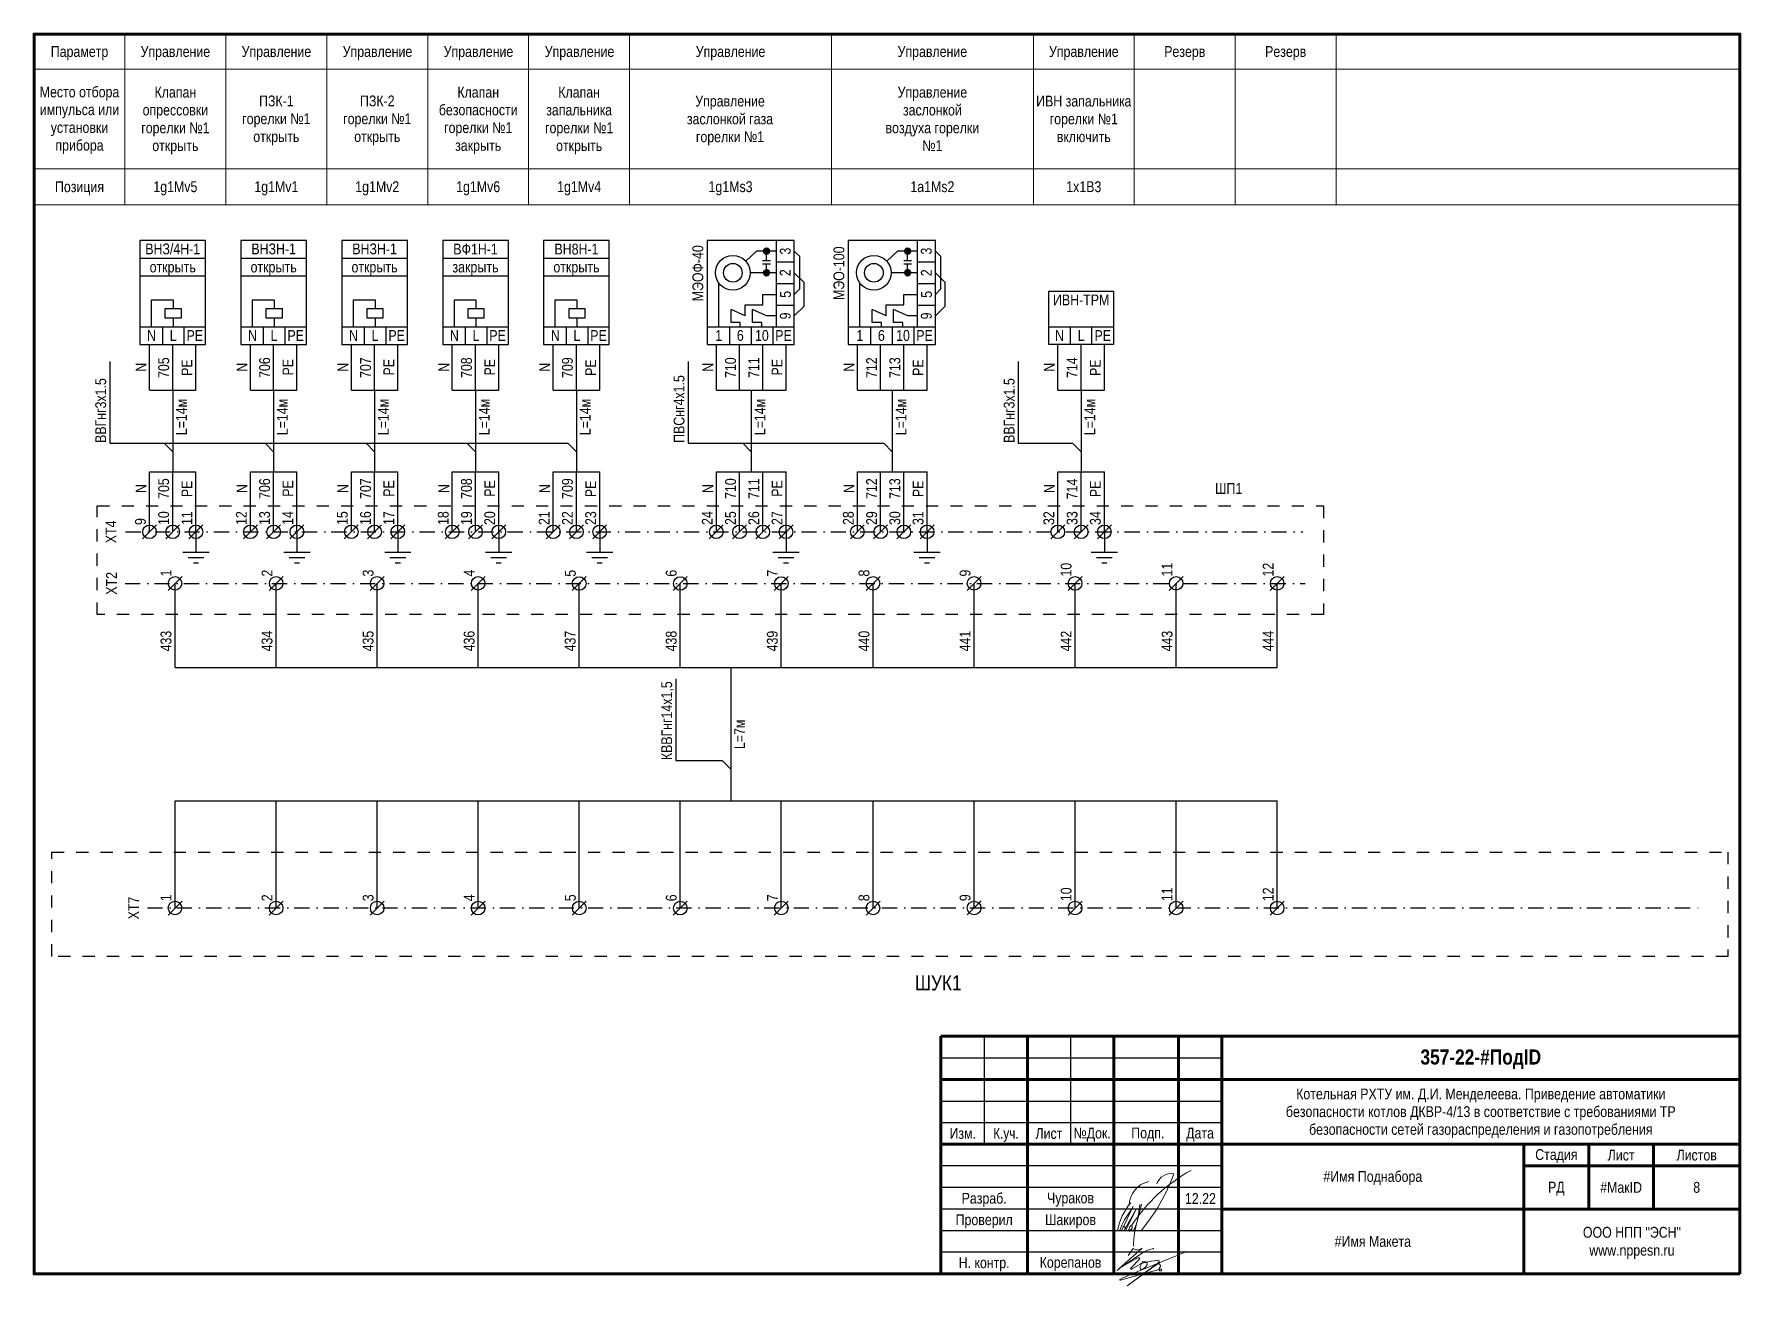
# Model space of a CAD drawing. Header units: millimetres. Extents: x -6000 to 26000, y -6000 to 26000.
# Drawn here: x 20 to 415, y -3500.9 to -3211.1 of the extents above; entities that cross this region are included whole.
import ezdxf

# ---------------------------------------------------------------- set-up
doc = ezdxf.new("R2010")
doc.units = ezdxf.units.MM
doc.header["$MEASUREMENT"] = 0
doc.linetypes.add('Штриховая', pattern=[5.644444, 2.822222, -2.822222])
doc.linetypes.add('Штрихпунктирная', pattern=[6.702778, 3.527778, -1.763889, 0, -1.411111])
for name, color, linetype, lineweight in [('0_Ном._пера__1', 7, 'Continuous', 15), ('0_Ном._пера__21', 7, 'Continuous', 30), ('0_Ном._пера__246', 7, 'Continuous', 100), ('2D - Общий_Ном._пера__1', 7, 'Continuous', 15), ('2D - Общий_Ном._пера__21', 7, 'Continuous', 30), ('2D - Общий_Ном._пера__41', 7, 'Continuous', 60), ('Аннотация - Текст_Ном._пера__1', 7, 'Continuous', 15)]:
    doc.layers.add(name, color=color, linetype=linetype, lineweight=lineweight)
doc.layers.add('0_Ном._пера__9', color=7, linetype='Continuous', lineweight=15, true_color=0x3dad99)
doc.styles.add('СГЕНЕРИР_СТИЛЬ_1', font='')
doc.styles.add('СГЕНЕРИР_СТИЛЬ_4', font='')
doc.styles.get('СГЕНЕРИР_СТИЛЬ_1').set_extended_font_data('Arial Narrow')
doc.styles.get('СГЕНЕРИР_СТИЛЬ_4').set_extended_font_data('Arial Narrow', bold=True)

msp = doc.modelspace()

# ---------------------------------------------------------------- texts
at = {"layer": '0_Ном._пера__1', "color": 7, "linetype": 'Continuous', "lineweight": 15, "attachment_point": 5}
for s, insert, char_height, style in [('\\A1;{\\pqc;\\fArial Narrow|b1|i0|c204|p34;357-22\\fArial Narrow|b1|i0|c204|p34;-\\fArial Narrow|b1|i0|c204|p34;#ПодID}', (355, -3448.43), 3.5, 'СГЕНЕРИР_СТИЛЬ_4'), ('\\A1;{\\pqc;\\fArial Narrow|b0|i0|c204|p34;Изм.}', (235.04, -3465.63), 2.5, 'СГЕНЕРИР_СТИЛЬ_1'), ('\\A1;{\\W0.950000x;\\pqc;\\fArial Narrow|b0|i0|c204|p34;К.уч.}', (245.04, -3465.97), 2.5, 'СГЕНЕРИР_СТИЛЬ_1'), ('\\A1;{\\pqc;\\fArial Narrow|b0|i0|c204|p34;Лист}', (255, -3465.63), 2.5, 'СГЕНЕРИР_СТИЛЬ_1'), ('\\A1;{\\pqc;\\fArial Narrow|b0|i0|c204|p34;№Док.}', (265, -3465.9), 2.5, 'СГЕНЕРИР_СТИЛЬ_1'), ('\\A1;{\\pqc;\\fArial Narrow|b0|i0|c204|p34; Подп.}', (277.5, -3465.87), 2.5, 'СГЕНЕРИР_СТИЛЬ_1'), ('\\A1;{\\pqc;\\fArial Narrow|b0|i0|c204|p34;Дата}', (290, -3465.9), 2.5, 'СГЕНЕРИР_СТИЛЬ_1'), ('\\A1;{\\pqc;\\fArial Narrow|b0|i0|c204|p34;Стадия}', (372.5, -3470.87), 2.5, 'СГЕНЕРИР_СТИЛЬ_1'), ('\\A1;{\\pqc;\\fArial Narrow|b0|i0|c204|p34;Лист}', (387.5, -3470.65), 2.5, 'СГЕНЕРИР_СТИЛЬ_1'), ('\\A1;{\\pqc;\\fArial Narrow|b0|i0|c204|p34;Листов}', (405, -3470.65), 2.5, 'СГЕНЕРИР_СТИЛЬ_1'), ('\\A1;{\\pqc;\\fArial Narrow|b0|i0|c204|p34;#Имя Поднабора}', (330, -3475.95), 2.5, 'СГЕНЕРИР_СТИЛЬ_1'), ('\\A1;{\\pqc;\\fArial Narrow|b0|i0|c204|p34;РД}', (372.5, -3478.42), 2.5, 'СГЕНЕРИР_СТИЛЬ_1'), ('\\A1;{\\pqc;\\fArial Narrow|b0|i0|c204|p34;#МакID}', (387.5, -3478.13), 2.5, 'СГЕНЕРИР_СТИЛЬ_1'), ('\\A1;{\\pqc;\\fArial Narrow|b0|i0|c204|p34;#Имя Макета}', (330, -3490.63), 2.5, 'СГЕНЕРИР_СТИЛЬ_1')]:
    msp.add_mtext(s, dxfattribs=dict(at, insert=insert, char_height=char_height, style=style))
at = {"layer": '0_Ном._пера__1', "color": 7, "linetype": 'Continuous', "lineweight": 15, "insert": (355, -3460.95), "char_height": 2.5, "width": 102.1134, "attachment_point": 5, "line_spacing_factor": 0.984993, "style": 'СГЕНЕРИР_СТИЛЬ_1'}
msp.add_mtext('\\A1;{\\pqc;\\fArial Narrow|b0|i0|c204|p34;Котельная РХТУ им. Д.И. Менделеева. Приведение автоматики безопасности котлов ДКВР-4/13 в соответствие с требованиями ТР безопасности сетей газораспределения и газопотребления}', dxfattribs=at)
at = {"layer": '0_Ном._пера__1', "color": 7, "linetype": 'Continuous', "lineweight": 15, "insert": (390, -3490.96), "char_height": 2.5, "attachment_point": 5, "line_spacing_factor": 0.996855, "style": 'СГЕНЕРИР_СТИЛЬ_1'}
msp.add_mtext('\\A1;{\\pqc;\\fArial Narrow|b0|i0|c204|p34;ООО НПП "ЭСН"\\P\\pqc;\\fArial Narrow|b0|i0|c204|p34;www.nppesn.ru}', dxfattribs=at)
at = {"layer": 'Аннотация - Текст_Ном._пера__1', "color": 7, "linetype": 'Continuous', "lineweight": 15, "attachment_point": 2, "style": 'СГЕНЕРИР_СТИЛЬ_1'}
for s, insert, char_height in [('\\A1;{\\pqc;\\fArial Narrow|b0|i0|c204|p34;Параметр}', (30.51, -3213.92), 2.5), ('\\A1;{\\pqc;\\fArial Narrow|b0|i0|c204|p34;Управление}', (52.71, -3213.92), 2.5), ('\\A1;{\\pqc;\\fArial Narrow|b0|i0|c204|p34;Управление}', (76.11, -3213.92), 2.5), ('\\A1;{\\pqc;\\fArial Narrow|b0|i0|c204|p34;Управление}', (99.51, -3213.92), 2.5), ('\\A1;{\\pqc;\\fArial Narrow|b0|i0|c204|p34;Управление}', (122.9, -3213.92), 2.5), ('\\A1;{\\pqc;\\fArial Narrow|b0|i0|c204|p34;Управление}', (146.3, -3213.92), 2.5), ('\\A1;{\\pqc;\\fArial Narrow|b0|i0|c204|p34;Управление}', (181.27, -3213.92), 2.5), ('\\A1;{\\pqc;\\fArial Narrow|b0|i0|c204|p34;Управление}', (228.01, -3213.92), 2.5), ('\\A1;{\\pqc;\\fArial Narrow|b0|i0|c204|p34;Управление}', (263.07, -3213.92), 2.5), ('\\A1;{\\pqc;\\fArial Narrow|b0|i0|c204|p34;Резерв}', (286.45, -3213.92), 2.5), ('\\A1;{\\pqc;\\fArial Narrow|b0|i0|c204|p34;Резерв}', (309.82, -3213.92), 2.5), ('\\A1;{\\pqc;\\fArial Narrow|b0|i0|c204|p34;Позиция}', (30.51, -3245.22), 2.5), ('\\A1;{\\pqc;\\fArial Narrow|b0|i0|c204|p34;1g1Mv\\fArial Narrow|b0|i0|c204|p34;5}', (52.71, -3245.21), 2.5), ('\\A1;{\\pqc;\\fArial Narrow|b0|i0|c204|p34;1g1Mv1}', (76.09, -3245.21), 2.5), ('\\A1;{\\pqc;\\fArial Narrow|b0|i0|c204|p34;1g1Mv2}', (99.46, -3245.21), 2.5), ('\\A1;{\\pqc;\\fArial Narrow|b0|i0|c204|p34;1g1Mv6}', (122.83, -3245.21), 2.5), ('\\A1;{\\pqc;\\fArial Narrow|b0|i0|c204|p34;1g1Mv4}', (146.21, -3245.21), 2.5), ('\\A1;{\\pqc;\\fArial Narrow|b0|i0|c204|p34;1g1Ms3}', (181.27, -3245.21), 2.5), ('\\A1;{\\pqc;\\fArial Narrow|b0|i0|c204|p34;1a1Ms2}', (228.01, -3245.21), 2.5), ('\\A1;{\\pqc;\\fArial Narrow|b0|i0|c204|p34;1x1B3}', (263.07, -3245.21), 2.5), ('\\A1;{\\pqc;\\fArial Narrow|b0|i0|c204|p34;ВНЗ/4Н-1}', (52.1, -3259.61), 2.5), ('\\A1;{\\pqc;\\fArial Narrow|b0|i0|c204|p34;ВНЗН-1}', (75.47, -3259.61), 2.5), ('\\A1;{\\pqc;\\fArial Narrow|b0|i0|c204|p34;ВНЗН-1}', (98.84, -3259.61), 2.5), ('\\A1;{\\pqc;\\fArial Narrow|b0|i0|c204|p34;ВФ1Н-1}', (122.22, -3259.65), 2.5), ('\\A1;{\\pqc;\\fArial Narrow|b0|i0|c204|p34;ВН8Н-1}', (145.59, -3259.65), 2.5), ('\\A1;{\\pqc;\\fArial Narrow|b0|i0|c204|p34;открыть}', (52.1, -3263.8), 2.5), ('\\A1;{\\pqc;\\fArial Narrow|b0|i0|c204|p34;открыть}', (75.47, -3263.8), 2.5), ('\\A1;{\\pqc;\\fArial Narrow|b0|i0|c204|p34;открыть}', (98.84, -3263.8), 2.5), ('\\A1;{\\pqc;\\fArial Narrow|b0|i0|c204|p34;закрыть}', (122.22, -3263.8), 2.5), ('\\A1;{\\pqc;\\fArial Narrow|b0|i0|c204|p34;открыть}', (145.59, -3263.8), 2.5), ('\\A1;{\\pqc;\\fArial Narrow|b0|i0|c204|p34;ИВН-ТРМ}', (262.46, -3271.42), 2.5), ('\\A1;{\\pqc;\\fArial Narrow|b0|i0|c204|p34;N}', (47.2, -3279.66), 2.5), ('\\A1;{\\pqc;\\fArial Narrow|b0|i0|c204|p34;L}', (52.2, -3279.66), 2.5), ('\\A1;{\\pqc;\\fArial Narrow|b0|i0|c204|p34;PE}', (57.2, -3279.66), 2.5), ('\\A1;{\\pqc;\\fArial Narrow|b0|i0|c204|p34;N}', (70.57, -3279.66), 2.5), ('\\A1;{\\pqc;\\fArial Narrow|b0|i0|c204|p34;L}', (75.57, -3279.66), 2.5), ('\\A1;{\\pqc;\\fArial Narrow|b0|i0|c204|p34;PE}', (80.57, -3279.66), 2.5), ('\\A1;{\\pqc;\\fArial Narrow|b0|i0|c204|p34;N}', (93.95, -3279.66), 2.5), ('\\A1;{\\pqc;\\fArial Narrow|b0|i0|c204|p34;L}', (98.95, -3279.66), 2.5), ('\\A1;{\\pqc;\\fArial Narrow|b0|i0|c204|p34;PE}', (103.95, -3279.66), 2.5), ('\\A1;{\\pqc;\\fArial Narrow|b0|i0|c204|p34;N}', (117.32, -3279.66), 2.5), ('\\A1;{\\pqc;\\fArial Narrow|b0|i0|c204|p34;L}', (122.32, -3279.66), 2.5), ('\\A1;{\\pqc;\\fArial Narrow|b0|i0|c204|p34;PE}', (127.32, -3279.66), 2.5), ('\\A1;{\\pqc;\\fArial Narrow|b0|i0|c204|p34;N}', (140.69, -3279.66), 2.5), ('\\A1;{\\pqc;\\fArial Narrow|b0|i0|c204|p34;L}', (145.69, -3279.66), 2.5), ('\\A1;{\\pqc;\\fArial Narrow|b0|i0|c204|p34;PE}', (150.69, -3279.66), 2.5), ('\\A1;{\\pqc;\\fArial Narrow|b0|i0|c204|p34;1}', (178.53, -3279.65), 2.5), ('\\A1;{\\pqc;\\fArial Narrow|b0|i0|c204|p34;6}', (183.53, -3279.65), 2.5), ('\\A1;{\\pqc;\\fArial Narrow|b0|i0|c204|p34;10}', (188.53, -3279.65), 2.5), ('\\A1;{\\pqc;\\fArial Narrow|b0|i0|c204|p34;PE}', (193.53, -3279.66), 2.5), ('\\A1;{\\pqc;\\fArial Narrow|b0|i0|c204|p34;1}', (211.2, -3279.65), 2.5), ('\\A1;{\\pqc;\\fArial Narrow|b0|i0|c204|p34;6}', (216.2, -3279.65), 2.5), ('\\A1;{\\pqc;\\fArial Narrow|b0|i0|c204|p34;10}', (221.2, -3279.65), 2.5), ('\\A1;{\\pqc;\\fArial Narrow|b0|i0|c204|p34;PE}', (226.2, -3279.66), 2.5), ('\\A1;{\\pqc;\\fArial Narrow|b0|i0|c204|p34;N}', (257.46, -3279.66), 2.5), ('\\A1;{\\pqc;\\fArial Narrow|b0|i0|c204|p34;L}', (262.46, -3279.66), 2.5), ('\\A1;{\\pqc;\\fArial Narrow|b0|i0|c204|p34;PE}', (267.46, -3279.66), 2.5), ('\\A1;{\\pqc;\\fArial Narrow|b0|i0|c204|p34;ШП1}', (296.63, -3315.07), 2.5), ('\\A1;{\\pqc;\\fArial Narrow|b0|i0|c204|p34;ШУК1}', (229.39, -3429.01), 3.5), ('\\A1;{\\pqc;\\fArial Narrow|b0|i0|c204|p34;Разраб.}', (240, -3479.38), 2.5), ('\\A1;{\\pqc;\\fArial Narrow|b0|i0|c204|p34;Чураков}', (260, -3479.31), 2.5), ('\\A1;{\\pqc;\\fArial Narrow|b0|i0|c204|p34;12.22}', (290.08, -3479.44), 2.5), ('\\A1;{\\pqc;\\fArial Narrow|b0|i0|c204|p34;8}', (405, -3476.85), 2.5), ('\\A1;{\\pqc;\\fArial Narrow|b0|i0|c204|p34;Проверил}', (240, -3484.35), 2.5), ('\\A1;{\\pqc;\\fArial Narrow|b0|i0|c204|p34;Шакиров}', (260, -3484.35), 2.5), ('\\A1;{\\pqc;\\fArial Narrow|b0|i0|c204|p34;Н. контр.}', (240, -3494.3), 2.5), ('\\A1;{\\pqc;\\fArial Narrow|b0|i0|c204|p34;Корепанов}', (260, -3494.22), 2.5)]:
    msp.add_mtext(s, dxfattribs=dict(at, insert=insert, char_height=char_height))
at = {"layer": 'Аннотация - Текст_Ном._пера__1', "color": 7, "linetype": 'Continuous', "lineweight": 15, "char_height": 2.5, "attachment_point": 2, "style": 'СГЕНЕРИР_СТИЛЬ_1'}
for s, insert, width, line_spacing_factor in [('\\A1;{\\pqc;\\fArial Narrow|b0|i0|c204|p34;Место отбора импульса или установки прибора}', (30.51, -3223.28), 21.0254, 0.986465), ('\\A1;{\\pqc;\\fArial Narrow|b0|i0|c204|p34;Клапан опрессовки горелки №1 открыт\\fArial Narrow|b0|i0|c204|p34;ь}', (52.71, -3223.33), 23.3734, 0.990186), ('\\A1;{\\pqc;\\fArial Narrow|b0|i0|c204|p34;ПЗК-1\\P\\pqc;\\fArial Narrow|b0|i0|c204|p34;горелки №1 открыть}', (76.09, -3225.35), 23.3734, 0.991331), ('\\A1;{\\pqc;\\fArial Narrow|b0|i0|c204|p34;ПЗК-2\\P\\pqc;\\fArial Narrow|b0|i0|c204|p34;горелки №1 открыть}', (99.47, -3225.35), 23.3734, 0.991331), ('\\A1;{\\pqc;\\fArial Narrow|b0|i0|c204|p34;Клапан безопасности горелки №1 закрыть}', (122.84, -3223.33), 23.3734, 0.985638), ('\\A1;{\\pqc;\\fArial Narrow|b0|i0|c204|p34;Клапан запальника горелки №1 открыть}', (146.21, -3223.33), 23.3734, 0.990186), ('\\A1;{\\pqc;\\fArial Narrow|b0|i0|c204|p34;Управление з\\fArial Narrow|b0|i0|c204|p34;аслонк\\fArial Narrow|b0|i0|c204|p34;ой\\fArial Narrow|b0|i0|c204|p34; газа горелки №1}', (181.15, -3225.39), 23.3734, 0.991143), ('\\A1;{\\pqc;\\fArial Narrow|b0|i0|c204|p34;Управление з\\fArial Narrow|b0|i0|c204|p34;аслонк\\fArial Narrow|b0|i0|c204|p34;ой\\fArial Narrow|b0|i0|c204|p34; воздуха горелки №1}', (228.01, -3223.34), 23.3734, 0.989585), ('\\A1;{\\pqc;\\fArial Narrow|b0|i0|c204|p34;ИВН запальника горелки №1 включить}', (263.07, -3225.39), 23.3734, 0.990239)]:
    msp.add_mtext(s, dxfattribs=dict(at, insert=insert, width=width, line_spacing_factor=line_spacing_factor))
at = {"layer": 'Аннотация - Текст_Ном._пера__1', "color": 7, "linetype": 'Continuous', "lineweight": 15, "char_height": 2.5, "attachment_point": 2, "rotation": 90, "style": 'СГЕНЕРИР_СТИЛЬ_1'}
for s, insert in [('\\A1;{\\pqc;\\fArial Narrow|b0|i0|c204|p34;МЭО\\fArial Narrow|b0|i0|c204|p34;Ф\\fArial Narrow|b0|i0|c204|p34;-40}', (172.45, -3266.5)), ('\\A1;{\\pqc;\\fArial Narrow|b0|i0|c204|p34;3}', (192.69, -3261.38)), ('\\A1;{\\pqc;\\fArial Narrow|b0|i0|c204|p34;МЭО-\\fArial Narrow|b0|i0|c204|p34;10\\fArial Narrow|b0|i0|c204|p34;0}', (205.11, -3266.5)), ('\\A1;{\\pqc;\\fArial Narrow|b0|i0|c204|p34;3}', (225.35, -3261.38)), ('\\A1;{\\pqc;\\fArial Narrow|b0|i0|c204|p34;2}', (192.69, -3266.38)), ('\\A1;{\\pqc;\\fArial Narrow|b0|i0|c204|p34;2}', (225.35, -3266.38)), ('\\A1;{\\pqc;\\fArial Narrow|b0|i0|c204|p34;5}', (192.73, -3271.38)), ('\\A1;{\\pqc;\\fArial Narrow|b0|i0|c204|p34;5}', (225.39, -3271.38)), ('\\A1;{\\pqc;\\fArial Narrow|b0|i0|c204|p34;9}', (192.69, -3276.38)), ('\\A1;{\\pqc;\\fArial Narrow|b0|i0|c204|p34;9}', (225.35, -3276.38)), ('\\A1;{\\pqc;\\fArial Narrow|b0|i0|c204|p34;70\\fArial Narrow|b0|i0|c204|p34;5}', (48.75, -3288.35)), ('\\A1;{\\pqc;\\fArial Narrow|b0|i0|c204|p34;70\\fArial Narrow|b0|i0|c204|p34;6}', (72.12, -3288.35)), ('\\A1;{\\pqc;\\fArial Narrow|b0|i0|c204|p34;70\\fArial Narrow|b0|i0|c204|p34;7}', (95.5, -3288.35)), ('\\A1;{\\pqc;\\fArial Narrow|b0|i0|c204|p34;70\\fArial Narrow|b0|i0|c204|p34;8}', (118.87, -3288.35)), ('\\A1;{\\pqc;\\fArial Narrow|b0|i0|c204|p34;70\\fArial Narrow|b0|i0|c204|p34;9}', (142.24, -3288.35)), ('\\A1;{\\pqc;\\fArial Narrow|b0|i0|c204|p34;71\\fArial Narrow|b0|i0|c204|p34;0}', (180.02, -3288.35)), ('\\A1;{\\pqc;\\fArial Narrow|b0|i0|c204|p34;7\\fArial Narrow|b0|i0|c204|p34;11}', (185.4, -3288.35)), ('\\A1;{\\pqc;\\fArial Narrow|b0|i0|c204|p34;71\\fArial Narrow|b0|i0|c204|p34;2}', (212.68, -3288.35)), ('\\A1;{\\pqc;\\fArial Narrow|b0|i0|c204|p34;7\\fArial Narrow|b0|i0|c204|p34;13}', (218.06, -3288.35)), ('\\A1;{\\pqc;\\fArial Narrow|b0|i0|c204|p34;71\\fArial Narrow|b0|i0|c204|p34;4}', (259.11, -3288.35)), ('\\A1;{\\pqc;\\fArial Narrow|b0|i0|c204|p34;N}', (43.5, -3288.26)), ('\\A1;{\\pqc;\\fArial Narrow|b0|i0|c204|p34;PE}', (54.14, -3288.35)), ('\\A1;{\\pqc;\\fArial Narrow|b0|i0|c204|p34;N}', (66.88, -3288.26)), ('\\A1;{\\pqc;\\fArial Narrow|b0|i0|c204|p34;PE}', (77.52, -3288.26)), ('\\A1;{\\pqc;\\fArial Narrow|b0|i0|c204|p34;N}', (90.25, -3288.26)), ('\\A1;{\\pqc;\\fArial Narrow|b0|i0|c204|p34;PE}', (100.89, -3288.26)), ('\\A1;{\\pqc;\\fArial Narrow|b0|i0|c204|p34;N}', (113.62, -3288.26)), ('\\A1;{\\pqc;\\fArial Narrow|b0|i0|c204|p34;PE}', (124.26, -3288.26)), ('\\A1;{\\pqc;\\fArial Narrow|b0|i0|c204|p34;N}', (137, -3288.26)), ('\\A1;{\\pqc;\\fArial Narrow|b0|i0|c204|p34;PE}', (147.64, -3288.35)), ('\\A1;{\\pqc;\\fArial Narrow|b0|i0|c204|p34;ПВС\\fArial Narrow|b0|i0|c204|p34;нг4х1.5}', (168.09, -3297.93)), ('\\A1;{\\pqc;\\fArial Narrow|b0|i0|c204|p34;N}', (174.77, -3288.26)), ('\\A1;{\\pqc;\\fArial Narrow|b0|i0|c204|p34;PE}', (190.79, -3288.26)), ('\\A1;{\\pqc;\\fArial Narrow|b0|i0|c204|p34;N}', (207.43, -3288.26)), ('\\A1;{\\pqc;\\fArial Narrow|b0|i0|c204|p34;PE}', (223.45, -3288.35)), ('\\A1;{\\pqc;\\fArial Narrow|b0|i0|c204|p34;N}', (253.86, -3288.26)), ('\\A1;{\\pqc;\\fArial Narrow|b0|i0|c204|p34;PE}', (264.5, -3288.35)), ('\\A1;{\\pqc;\\fArial Narrow|b0|i0|c204|p34;ВВГнг\\fArial Narrow|b0|i0|c204|p34;3\\fArial Narrow|b0|i0|c204|p34;х1.5}', (34.17, -3298.28)), ('\\A1;{\\pqc;\\fArial Narrow|b0|i0|c204|p34;ВВГнг\\fArial Narrow|b0|i0|c204|p34;3\\fArial Narrow|b0|i0|c204|p34;х1.5}', (244.53, -3298.28)), ('\\A1;{\\pqc;\\fArial Narrow|b0|i0|c204|p34;L=1\\fArial Narrow|b0|i0|c204|p34;4\\fArial Narrow|b0|i0|c204|p34;м}', (52.87, -3299.79)), ('\\A1;{\\pqc;\\fArial Narrow|b0|i0|c204|p34;L=\\fArial Narrow|b0|i0|c204|p34;14\\fArial Narrow|b0|i0|c204|p34;м}', (76.24, -3299.79)), ('\\A1;{\\pqc;\\fArial Narrow|b0|i0|c204|p34;L=1\\fArial Narrow|b0|i0|c204|p34;4\\fArial Narrow|b0|i0|c204|p34;м}', (99.61, -3299.79)), ('\\A1;{\\pqc;\\fArial Narrow|b0|i0|c204|p34;L=1\\fArial Narrow|b0|i0|c204|p34;4\\fArial Narrow|b0|i0|c204|p34;м}', (122.99, -3299.79)), ('\\A1;{\\pqc;\\fArial Narrow|b0|i0|c204|p34;L=1\\fArial Narrow|b0|i0|c204|p34;4\\fArial Narrow|b0|i0|c204|p34;м}', (146.36, -3299.79)), ('\\A1;{\\pqc;\\fArial Narrow|b0|i0|c204|p34;L=1\\fArial Narrow|b0|i0|c204|p34;4\\fArial Narrow|b0|i0|c204|p34;м}', (186.83, -3299.79)), ('\\A1;{\\pqc;\\fArial Narrow|b0|i0|c204|p34;L=1\\fArial Narrow|b0|i0|c204|p34;4\\fArial Narrow|b0|i0|c204|p34;м}', (219.49, -3299.79)), ('\\A1;{\\pqc;\\fArial Narrow|b0|i0|c204|p34;L=1\\fArial Narrow|b0|i0|c204|p34;4\\fArial Narrow|b0|i0|c204|p34;м}', (263.23, -3299.79)), ('\\A1;{\\pqc;\\fArial Narrow|b0|i0|c204|p34;N}', (43.5, -3316.35)), ('\\A1;{\\pqc;\\fArial Narrow|b0|i0|c204|p34;70\\fArial Narrow|b0|i0|c204|p34;5}', (48.75, -3316.35)), ('\\A1;{\\pqc;\\fArial Narrow|b0|i0|c204|p34;PE}', (54.14, -3316.42)), ('\\A1;{\\pqc;\\fArial Narrow|b0|i0|c204|p34;N}', (66.88, -3316.35)), ('\\A1;{\\pqc;\\fArial Narrow|b0|i0|c204|p34;70\\fArial Narrow|b0|i0|c204|p34;6}', (72.12, -3316.35)), ('\\A1;{\\pqc;\\fArial Narrow|b0|i0|c204|p34;PE}', (77.52, -3316.33)), ('\\A1;{\\pqc;\\fArial Narrow|b0|i0|c204|p34;N}', (90.25, -3316.35)), ('\\A1;{\\pqc;\\fArial Narrow|b0|i0|c204|p34;70\\fArial Narrow|b0|i0|c204|p34;7}', (95.5, -3316.35)), ('\\A1;{\\pqc;\\fArial Narrow|b0|i0|c204|p34;PE}', (100.89, -3316.33)), ('\\A1;{\\pqc;\\fArial Narrow|b0|i0|c204|p34;N}', (113.62, -3316.35)), ('\\A1;{\\pqc;\\fArial Narrow|b0|i0|c204|p34;70\\fArial Narrow|b0|i0|c204|p34;8}', (118.87, -3316.35)), ('\\A1;{\\pqc;\\fArial Narrow|b0|i0|c204|p34;PE}', (124.26, -3316.33)), ('\\A1;{\\pqc;\\fArial Narrow|b0|i0|c204|p34;N}', (137, -3316.35)), ('\\A1;{\\pqc;\\fArial Narrow|b0|i0|c204|p34;70\\fArial Narrow|b0|i0|c204|p34;9}', (142.24, -3316.35)), ('\\A1;{\\pqc;\\fArial Narrow|b0|i0|c204|p34;PE}', (147.64, -3316.42)), ('\\A1;{\\pqc;\\fArial Narrow|b0|i0|c204|p34;N}', (174.77, -3316.35)), ('\\A1;{\\pqc;\\fArial Narrow|b0|i0|c204|p34;71\\fArial Narrow|b0|i0|c204|p34;0}', (180.02, -3316.35)), ('\\A1;{\\pqc;\\fArial Narrow|b0|i0|c204|p34;7\\fArial Narrow|b0|i0|c204|p34;11}', (185.4, -3316.35)), ('\\A1;{\\pqc;\\fArial Narrow|b0|i0|c204|p34;PE}', (190.79, -3316.33)), ('\\A1;{\\pqc;\\fArial Narrow|b0|i0|c204|p34;N}', (207.43, -3316.35)), ('\\A1;{\\pqc;\\fArial Narrow|b0|i0|c204|p34;71\\fArial Narrow|b0|i0|c204|p34;2}', (212.68, -3316.35)), ('\\A1;{\\pqc;\\fArial Narrow|b0|i0|c204|p34;7\\fArial Narrow|b0|i0|c204|p34;13}', (218.06, -3316.35)), ('\\A1;{\\pqc;\\fArial Narrow|b0|i0|c204|p34;PE}', (223.45, -3316.42)), ('\\A1;{\\pqc;\\fArial Narrow|b0|i0|c204|p34;N}', (253.86, -3316.35)), ('\\A1;{\\pqc;\\fArial Narrow|b0|i0|c204|p34;71\\fArial Narrow|b0|i0|c204|p34;4}', (259.11, -3316.43)), ('\\A1;{\\pqc;\\fArial Narrow|b0|i0|c204|p34;PE}', (264.5, -3316.42)), ('\\A1;{\\pqc;\\fArial Narrow|b0|i0|c204|p34;10}', (48.75, -3323.18)), ('\\A1;{\\pqc;\\fArial Narrow|b0|i0|c204|p34;11}', (54.13, -3323.18)), ('\\A1;{\\pqc;\\fArial Narrow|b0|i0|c204|p34;12}', (66.74, -3323.18)), ('\\A1;{\\pqc;\\fArial Narrow|b0|i0|c204|p34;1\\fArial Narrow|b0|i0|c204|p34;3}', (72.12, -3323.18)), ('\\A1;{\\pqc;\\fArial Narrow|b0|i0|c204|p34;1\\fArial Narrow|b0|i0|c204|p34;4}', (77.51, -3323.18)), ('\\A1;{\\pqc;\\fArial Narrow|b0|i0|c204|p34;15}', (90.11, -3323.18)), ('\\A1;{\\pqc;\\fArial Narrow|b0|i0|c204|p34;1\\fArial Narrow|b0|i0|c204|p34;6}', (95.5, -3323.18)), ('\\A1;{\\pqc;\\fArial Narrow|b0|i0|c204|p34;1\\fArial Narrow|b0|i0|c204|p34;7}', (100.88, -3323.18)), ('\\A1;{\\pqc;\\fArial Narrow|b0|i0|c204|p34;18}', (113.49, -3323.18)), ('\\A1;{\\pqc;\\fArial Narrow|b0|i0|c204|p34;1\\fArial Narrow|b0|i0|c204|p34;9}', (118.87, -3323.18)), ('\\A1;{\\pqc;\\fArial Narrow|b0|i0|c204|p34;20}', (124.25, -3323.18)), ('\\A1;{\\pqc;\\fArial Narrow|b0|i0|c204|p34;21}', (136.86, -3323.18)), ('\\A1;{\\pqc;\\fArial Narrow|b0|i0|c204|p34;22}', (142.24, -3323.18)), ('\\A1;{\\pqc;\\fArial Narrow|b0|i0|c204|p34;23}', (147.63, -3323.18)), ('\\A1;{\\pqc;\\fArial Narrow|b0|i0|c204|p34;24}', (174.63, -3323.18)), ('\\A1;{\\pqc;\\fArial Narrow|b0|i0|c204|p34;25}', (180.02, -3323.18)), ('\\A1;{\\pqc;\\fArial Narrow|b0|i0|c204|p34;26}', (185.4, -3323.18)), ('\\A1;{\\pqc;\\fArial Narrow|b0|i0|c204|p34;27}', (190.78, -3323.18)), ('\\A1;{\\pqc;\\fArial Narrow|b0|i0|c204|p34;28}', (207.3, -3323.18)), ('\\A1;{\\pqc;\\fArial Narrow|b0|i0|c204|p34;29}', (212.68, -3323.18)), ('\\A1;{\\pqc;\\fArial Narrow|b0|i0|c204|p34;30}', (218.06, -3323.18)), ('\\A1;{\\pqc;\\fArial Narrow|b0|i0|c204|p34;31}', (223.44, -3323.18)), ('\\A1;{\\pqc;\\fArial Narrow|b0|i0|c204|p34;32}', (253.73, -3323.18)), ('\\A1;{\\pqc;\\fArial Narrow|b0|i0|c204|p34;33}', (259.11, -3323.18)), ('\\A1;{\\pqc;\\fArial Narrow|b0|i0|c204|p34;34}', (264.49, -3323.18)), ('\\A1;{\\pqc;\\fArial Narrow|b0|i0|c204|p34;XT\\fArial Narrow|b0|i0|c204|p34;4}', (36.55, -3326.36)), ('\\A1;{\\pqc;\\fArial Narrow|b0|i0|c204|p34;9}', (43.37, -3323.98)), ('\\A1;{\\pqc;\\fArial Narrow|b0|i0|c204|p34;10}', (257.72, -3335.12)), ('\\A1;{\\pqc;\\fArial Narrow|b0|i0|c204|p34;1\\fArial Narrow|b0|i0|c204|p34;1}', (281.11, -3335.11)), ('\\A1;{\\pqc;\\fArial Narrow|b0|i0|c204|p34;1\\fArial Narrow|b0|i0|c204|p34;2}', (304.51, -3335.11)), ('\\A1;{\\pqc;\\fArial Narrow|b0|i0|c204|p34;XT\\fArial Narrow|b0|i0|c204|p34;2}', (36.67, -3338.28)), ('\\A1;{\\pqc;\\fArial Narrow|b0|i0|c204|p34;1}', (49.29, -3335.91)), ('\\A1;{\\pqc;\\fArial Narrow|b0|i0|c204|p34;2}', (72.69, -3335.91)), ('\\A1;{\\pqc;\\fArial Narrow|b0|i0|c204|p34;3}', (96.09, -3335.91)), ('\\A1;{\\pqc;\\fArial Narrow|b0|i0|c204|p34;4}', (119.5, -3335.91)), ('\\A1;{\\pqc;\\fArial Narrow|b0|i0|c204|p34;5}', (142.92, -3335.95)), ('\\A1;{\\pqc;\\fArial Narrow|b0|i0|c204|p34;6}', (166.28, -3335.94)), ('\\A1;{\\pqc;\\fArial Narrow|b0|i0|c204|p34;7}', (189.72, -3335.94)), ('\\A1;{\\pqc;\\fArial Narrow|b0|i0|c204|p34;8}', (210.92, -3335.91)), ('\\A1;{\\pqc;\\fArial Narrow|b0|i0|c204|p34;9}', (234.32, -3335.91)), ('\\A1;{\\pqc;\\fArial Narrow|b0|i0|c204|p34;4\\fArial Narrow|b0|i0|c204|p34;33}', (49.29, -3351.65)), ('\\A1;{\\pqc;\\fArial Narrow|b0|i0|c204|p34;4\\fArial Narrow|b0|i0|c204|p34;34}', (72.69, -3351.65)), ('\\A1;{\\pqc;\\fArial Narrow|b0|i0|c204|p34;4\\fArial Narrow|b0|i0|c204|p34;35}', (96.09, -3351.65)), ('\\A1;{\\pqc;\\fArial Narrow|b0|i0|c204|p34;4\\fArial Narrow|b0|i0|c204|p34;36}', (119.49, -3351.65)), ('\\A1;{\\pqc;\\fArial Narrow|b0|i0|c204|p34;4\\fArial Narrow|b0|i0|c204|p34;37}', (142.88, -3351.65)), ('\\A1;{\\pqc;\\fArial Narrow|b0|i0|c204|p34;4\\fArial Narrow|b0|i0|c204|p34;38}', (166.28, -3351.65)), ('\\A1;{\\pqc;\\fArial Narrow|b0|i0|c204|p34;4\\fArial Narrow|b0|i0|c204|p34;39}', (189.68, -3351.65)), ('\\A1;{\\pqc;\\fArial Narrow|b0|i0|c204|p34;4\\fArial Narrow|b0|i0|c204|p34;40}', (210.92, -3351.65)), ('\\A1;{\\pqc;\\fArial Narrow|b0|i0|c204|p34;4\\fArial Narrow|b0|i0|c204|p34;41}', (234.32, -3351.65)), ('\\A1;{\\pqc;\\fArial Narrow|b0|i0|c204|p34;4\\fArial Narrow|b0|i0|c204|p34;42}', (257.72, -3351.65)), ('\\A1;{\\pqc;\\fArial Narrow|b0|i0|c204|p34;44\\fArial Narrow|b0|i0|c204|p34;3}', (281.11, -3351.65)), ('\\A1;{\\pqc;\\fArial Narrow|b0|i0|c204|p34;44\\fArial Narrow|b0|i0|c204|p34;4}', (304.52, -3351.65)), ('\\A1;{\\pqc;\\fArial Narrow|b0|i0|c204|p34;КВВГнг1\\fArial Narrow|b0|i0|c204|p34;4\\fArial Narrow|b0|i0|c204|p34;х1,5}', (165.24, -3370.08)), ('\\A1;{\\pqc;\\fArial Narrow|b0|i0|c204|p34;L=\\fArial Narrow|b0|i0|c204|p34;7\\fArial Narrow|b0|i0|c204|p34;м}', (182.11, -3373.24)), ('\\A1;{\\pqc;\\fArial Narrow|b0|i0|c204|p34;10}', (257.72, -3410.26)), ('\\A1;{\\pqc;\\fArial Narrow|b0|i0|c204|p34;1\\fArial Narrow|b0|i0|c204|p34;1}', (281.11, -3410.27)), ('\\A1;{\\pqc;\\fArial Narrow|b0|i0|c204|p34;1\\fArial Narrow|b0|i0|c204|p34;2}', (304.51, -3410.27)), ('\\A1;{\\pqc;\\fArial Narrow|b0|i0|c204|p34;XT\\fArial Narrow|b0|i0|c204|p34;7}', (41.78, -3413.43)), ('\\A1;{\\pqc;\\fArial Narrow|b0|i0|c204|p34;1}', (49.29, -3411.06)), ('\\A1;{\\pqc;\\fArial Narrow|b0|i0|c204|p34;2}', (72.69, -3411.07)), ('\\A1;{\\pqc;\\fArial Narrow|b0|i0|c204|p34;3}', (96.09, -3411.07)), ('\\A1;{\\pqc;\\fArial Narrow|b0|i0|c204|p34;4}', (119.5, -3411.09)), ('\\A1;{\\pqc;\\fArial Narrow|b0|i0|c204|p34;5}', (142.92, -3411.07)), ('\\A1;{\\pqc;\\fArial Narrow|b0|i0|c204|p34;6}', (166.28, -3411.09)), ('\\A1;{\\pqc;\\fArial Narrow|b0|i0|c204|p34;7}', (189.72, -3411.06)), ('\\A1;{\\pqc;\\fArial Narrow|b0|i0|c204|p34;8}', (210.92, -3411.06)), ('\\A1;{\\pqc;\\fArial Narrow|b0|i0|c204|p34;9}', (234.32, -3411.05))]:
    msp.add_mtext(s, dxfattribs=dict(at, insert=insert))

# ---------------------------------------------------------------- linework, layer by layer
at = {"layer": '0_Ном._пера__21', "color": 7, "linetype": 'Continuous', "lineweight": 30}
for p, q in [((415, -3443.14), (230, -3443.14)), ((230, -3443.14), (230, -3498.14)), ((240, -3443.14), (240, -3468.14)), ((250, -3443.14), (250, -3498.14)), ((260, -3443.14), (260, -3468.14)), ((270, -3443.14), (270, -3498.14)), ((285, -3443.14), (285, -3498.14)), ((295, -3443.14), (295, -3498.14)), ((230, -3448.14), (295, -3448.14)), ((415, -3453.14), (230, -3453.14)), ((230, -3458.14), (295, -3458.14)), ((295, -3463.14), (230, -3463.14)), ((415, -3468.14), (230, -3468.14)), ((365, -3498.14), (365, -3468.14)), ((380, -3468.14), (380, -3483.14)), ((395, -3468.14), (395, -3483.14)), ((295, -3473.14), (230, -3473.14)), ((415, -3473.14), (365, -3473.14)), ((295, -3478.14), (230, -3478.14)), ((295, -3483.14), (230, -3483.14)), ((415, -3483.14), (295, -3483.14)), ((295, -3488.14), (230, -3488.14)), ((295, -3493.14), (230, -3493.14))]:
    msp.add_line(p, q, dxfattribs=at)
at = {"layer": '0_Ном._пера__246', "color": 7, "linetype": 'Continuous', "lineweight": 100}
for p, q in [((415, -3443.14), (230, -3443.14)), ((230, -3443.14), (230, -3498.14)), ((250, -3443.14), (250, -3498.14)), ((270, -3443.14), (270, -3498.14)), ((285, -3443.14), (285, -3498.14)), ((295, -3443.14), (295, -3498.14)), ((415, -3453.14), (230, -3453.14)), ((415, -3468.14), (230, -3468.14)), ((365, -3498.14), (365, -3468.14)), ((380, -3468.14), (380, -3483.14)), ((395, -3468.14), (395, -3483.14)), ((415, -3473.14), (365, -3473.14)), ((415, -3483.14), (295, -3483.14))]:
    msp.add_line(p, q, dxfattribs=at)
at = {"layer": '0_Ном._пера__246', "color": 7, "linetype": 'Continuous', "lineweight": 100, "flags": 128}
msp.add_lwpolyline([(415, -3498.14), (415, -3211.14), (20, -3211.14), (20, -3498.14)], close=True, dxfattribs=at)
at = {"layer": '0_Ном._пера__9', "color": 135, "linetype": 'Continuous', "lineweight": 15, "true_color": 0x3dad99}
for p, q in [((274.54, -3482.49), (271.86, -3488.03)), ((272.35, -3488.13), (275.1, -3483.34)), ((275.1, -3483.34), (272.84, -3488.03)), ((275.49, -3485.78), (276.47, -3482.02)), ((275.49, -3485.78), (276.07, -3482.04)), ((273.33, -3488.13), (273.51, -3487.81)), ((274.27, -3487.2), (274.13, -3488.24)), ((274.53, -3488.29), (275.27, -3486.55))]:
    msp.add_line(p, q, dxfattribs=at)
at = {"layer": '0_Ном._пера__9', "color": 135, "linetype": 'Continuous', "lineweight": 15, "true_color": 0x3dad99, "flags": 128}
for points in [[(273.37, -3493.9), (274.48, -3492.27, -0.414214), (274.51, -3492.26), (274.64, -3492.35, 0.267949), (275.98, -3492.45), (276.48, -3492.21, -0.775573), (276.51, -3492.24), (271.17, -3496.99), (270.81, -3497.34), (270.95, -3497.19, 0.030067), (271.39, -3496.82), (276.91, -3493.13, -0.091908), (278.11, -3492.55), (279.12, -3492.28, -0.933541), (279.19, -3492.4)], [(271.87, -3496.51), (275.11, -3494.67, -0.08719), (275.64, -3494.44), (275.75, -3494.41, -0.702393), (275.98, -3494.75), (273.94, -3496.78, 0.136086), (273.9, -3496.88, 0.443716), (274.02, -3497.02), (274.18, -3497.02, 0.161222), (274.25, -3497), (276.29, -3495.8, -0.026522), (276.38, -3495.73, -0.768791), (276.46, -3495.81), (276.23, -3496.24, 0.105043), (276.11, -3496.66, 0.43472), (276.54, -3497.12, 0.16132), (276.66, -3497.08), (277.28, -3496.62, 0.102211), (277.56, -3496.3), (277.58, -3496.26, -0.023478), (277.62, -3496.2, 0.197304), (277.75, -3495.65, 0.161257), (277.69, -3495.54, 0.094433), (277.46, -3495.38), (277.44, -3495.37, 0.083774), (277.2, -3495.32, 0.05387), (276.8, -3495.34, 0.985858), (276.69, -3495.66), (278.65, -3495.22, -0.027151), (278.73, -3495.21), (280.02, -3495.06, -0.046388), (280.15, -3495.06), (280.38, -3495.08, -0.65616), (280.5, -3495.43), (273.14, -3500.91), (279.32, -3496.41), (280.16, -3495.85), (280.27, -3495.84, -0.038414), (280.38, -3495.83), (280.48, -3495.83), (280.5, -3495.83, -0.402341), (280.8, -3496.44, 0.020676), (280.78, -3496.5), (280.55, -3496.88, 0.467701), (280.83, -3497.48, 0.131652), (281.07, -3497.4, 0.726247), (280.97, -3497.02), (280.88, -3497.01, 0.115506), (280.74, -3497.02), (274.6, -3498.74), (271.6, -3499.56), (271.48, -3499.56, -0.747293), (271.44, -3499.4), (273.5, -3498.42), (286.93, -3492.95)]]:
    msp.add_lwpolyline(points, format="xyb", dxfattribs=at)
at = {"layer": '0_Ном._пера__9', "color": 135, "linetype": 'Continuous', "lineweight": 15, "true_color": 0x3dad99}
for centre, radius, start, end in [((306.41, -3507.97), 38.51, 118.6981, 146.8966), ((243.78, -3460.64), 42.61, 319.6537, 340.3805), ((283.34, -3478.42), 3.52, 80.6082, 161.7985), ((279.27, -3482.28), 5.66, 101.6434, 180.3746), ((283.79, -3490.38), 13.12, 138.6736, 169.7126), ((286.05, -3493.38), 15.59, 139.9163, 160.3208), ((272.19, -3487.83), 0.668, 353.3227, 96.6773), ((273.35, -3487.53), 0.661, 268.7016, 341.1724), ((296.11, -3492.02), 21.55, 163.167, 179.0964)]:
    msp.add_arc(centre, radius, start, end, dxfattribs=at)
msp.add_ellipse((273.9, -3487.6), major_axis=(0.248, 0.662), ratio=0.421875, dxfattribs=at)
at = {"layer": '2D - Общий_Ном._пера__1', "color": 7, "linetype": 'Continuous', "lineweight": 15}
for p, q in [((41.03, -3211.14), (41.03, -3250.68)), ((41.03, -3211.14), (41.03, -3250.68)), ((64.4, -3211.14), (64.4, -3250.68)), ((87.77, -3211.14), (87.77, -3250.68)), ((111.15, -3211.14), (111.15, -3250.68)), ((134.52, -3211.14), (134.52, -3250.68)), ((157.89, -3211.14), (157.89, -3250.68)), ((204.64, -3211.14), (204.64, -3250.68)), ((204.64, -3211.14), (204.64, -3250.68)), ((251.39, -3211.14), (251.39, -3250.68)), ((274.76, -3211.14), (274.76, -3250.68)), ((298.13, -3211.14), (298.13, -3250.68)), ((321.51, -3211.14), (321.51, -3250.68)), ((20, -3219.26), (415, -3219.26)), ((20, -3242.32), (415, -3242.32)), ((20, -3250.68), (415, -3250.68))]:
    msp.add_line(p, q, dxfattribs=at)
at = {"layer": '2D - Общий_Ном._пера__21', "color": 7, "linetype": 'Continuous', "lineweight": 30}
for p, q in [((59.7, -3258.88), (44.49, -3258.88)), ((44.49, -3258.88), (44.49, -3282.99)), ((59.7, -3282.99), (59.7, -3258.88)), ((83.07, -3258.88), (67.87, -3258.88)), ((67.87, -3258.88), (67.87, -3282.99)), ((83.07, -3282.99), (83.07, -3258.88)), ((106.45, -3258.88), (91.24, -3258.88)), ((91.24, -3258.88), (91.24, -3282.99)), ((106.45, -3282.99), (106.45, -3258.88)), ((129.82, -3258.88), (114.61, -3258.88)), ((114.61, -3258.88), (114.61, -3282.99)), ((129.82, -3282.99), (129.82, -3258.88)), ((153.19, -3258.88), (137.99, -3258.88)), ((137.99, -3258.88), (137.99, -3282.99)), ((153.19, -3282.99), (153.19, -3258.88)), ((196.03, -3258.88), (175.83, -3258.88)), ((175.83, -3258.88), (175.83, -3282.99)), ((187.31, -3261.38), (184.78, -3263.67)), ((191.92, -3261.38), (187.31, -3261.38)), ((189.61, -3263.52), (189.61, -3262.01)), ((191.92, -3278.88), (191.92, -3258.88)), ((196.03, -3282.99), (196.03, -3258.88)), ((196.03, -3261.38), (197.28, -3262.63)), ((197.28, -3270.13), (197.28, -3262.63)), ((228.7, -3258.88), (208.49, -3258.88)), ((208.49, -3258.88), (208.49, -3282.99)), ((219.97, -3261.38), (217.45, -3263.67)), ((224.58, -3261.38), (219.97, -3261.38)), ((222.28, -3263.52), (222.28, -3262.01)), ((224.58, -3278.88), (224.58, -3258.88)), ((228.7, -3282.99), (228.7, -3258.88)), ((228.7, -3261.38), (229.95, -3262.63)), ((229.95, -3270.13), (229.95, -3262.63)), ((44.49, -3262.99), (59.7, -3262.99)), ((67.87, -3262.99), (83.07, -3262.99)), ((91.24, -3262.99), (106.45, -3262.99)), ((114.61, -3262.99), (129.82, -3262.99)), ((137.99, -3262.99), (153.19, -3262.99)), ((191.92, -3266.38), (185.83, -3266.38)), ((188.69, -3263.52), (190.53, -3263.52)), ((188.69, -3264.34), (190.53, -3264.34)), ((189.61, -3265.85), (189.61, -3264.34)), ((191.92, -3263.88), (196.03, -3263.88)), ((196.03, -3266.38), (198.29, -3268.63)), ((224.58, -3266.38), (218.49, -3266.38)), ((221.36, -3263.52), (223.2, -3263.52)), ((221.36, -3264.34), (223.2, -3264.34)), ((222.28, -3265.85), (222.28, -3264.34)), ((224.58, -3263.88), (228.7, -3263.88)), ((228.7, -3266.38), (230.95, -3268.63)), ((44.49, -3267.11), (59.7, -3267.11)), ((67.87, -3267.11), (83.07, -3267.11)), ((91.24, -3267.11), (106.45, -3267.11)), ((114.61, -3267.11), (129.82, -3267.11)), ((137.99, -3267.11), (153.19, -3267.11)), ((178.53, -3278.88), (178.53, -3268.75)), ((191.92, -3268.88), (196.03, -3268.88)), ((196.03, -3271.38), (197.28, -3270.13)), ((198.29, -3274.12), (198.29, -3268.63)), ((211.2, -3278.88), (211.2, -3268.75)), ((224.58, -3268.88), (228.7, -3268.88)), ((228.7, -3271.38), (229.95, -3270.13)), ((230.95, -3274.12), (230.95, -3268.63)), ((47.2, -3278.88), (47.2, -3272.65)), ((47.2, -3272.65), (52.2, -3272.65)), ((52.2, -3272.65), (52.2, -3274.74)), ((70.57, -3278.88), (70.57, -3272.65)), ((70.57, -3272.65), (75.57, -3272.65)), ((75.57, -3272.65), (75.57, -3274.74)), ((93.95, -3278.88), (93.95, -3272.65)), ((93.95, -3272.65), (98.95, -3272.65)), ((98.95, -3272.65), (98.95, -3274.74)), ((117.32, -3278.88), (117.32, -3272.65)), ((117.32, -3272.65), (122.32, -3272.65)), ((122.32, -3272.65), (122.32, -3274.74)), ((140.69, -3278.88), (140.69, -3272.65)), ((140.69, -3272.65), (145.69, -3272.65)), ((145.69, -3272.65), (145.69, -3274.74)), ((184.63, -3276.38), (184.63, -3273.84)), ((184.63, -3273.84), (188.71, -3273.84)), ((188.71, -3273.84), (188.71, -3271.38)), ((188.71, -3271.38), (191.92, -3271.38)), ((191.92, -3273.88), (196.03, -3273.88)), ((196.03, -3276.38), (198.29, -3274.12)), ((217.29, -3276.38), (217.29, -3273.84)), ((217.29, -3273.84), (221.37, -3273.84)), ((221.37, -3273.84), (221.37, -3271.38)), ((221.37, -3271.38), (224.58, -3271.38)), ((224.58, -3273.88), (228.7, -3273.88)), ((228.7, -3276.38), (230.95, -3274.12)), ((254.96, -3270.64), (269.96, -3270.64)), ((254.96, -3282.99), (254.96, -3270.64)), ((269.96, -3270.64), (269.96, -3282.99)), ((54.1, -3274.74), (50.29, -3274.74)), ((50.29, -3274.74), (50.29, -3276.78)), ((50.29, -3276.78), (54.1, -3276.78)), ((52.2, -3276.78), (52.2, -3278.88)), ((54.1, -3276.78), (54.1, -3274.74)), ((77.48, -3274.74), (73.67, -3274.74)), ((73.67, -3274.74), (73.67, -3276.78)), ((73.67, -3276.78), (77.48, -3276.78)), ((75.57, -3276.78), (75.57, -3278.88)), ((77.48, -3276.78), (77.48, -3274.74)), ((100.85, -3274.74), (97.04, -3274.74)), ((97.04, -3274.74), (97.04, -3276.78)), ((97.04, -3276.78), (100.85, -3276.78)), ((98.95, -3276.78), (98.95, -3278.88)), ((100.85, -3276.78), (100.85, -3274.74)), ((124.22, -3274.74), (120.41, -3274.74)), ((120.41, -3274.74), (120.41, -3276.78)), ((120.41, -3276.78), (124.22, -3276.78)), ((122.32, -3276.78), (122.32, -3278.88)), ((124.22, -3276.78), (124.22, -3274.74)), ((147.6, -3274.74), (143.79, -3274.74)), ((143.79, -3274.74), (143.79, -3276.78)), ((143.79, -3276.78), (147.6, -3276.78)), ((145.69, -3276.78), (145.69, -3278.88)), ((147.6, -3276.78), (147.6, -3274.74)), ((181.38, -3277.86), (181.38, -3274.89)), ((184.63, -3276.38), (181.38, -3274.89)), ((183.53, -3277.86), (181.38, -3277.86)), ((183.53, -3278.88), (183.53, -3277.86)), ((186.38, -3277.86), (186.38, -3274.89)), ((189.63, -3276.38), (186.38, -3274.89)), ((188.53, -3277.86), (186.38, -3277.86)), ((188.53, -3278.88), (188.53, -3277.86)), ((191.92, -3276.38), (189.63, -3276.38)), ((214.04, -3277.86), (214.04, -3274.89)), ((217.29, -3276.38), (214.04, -3274.89)), ((216.2, -3277.86), (214.04, -3277.86)), ((216.2, -3278.88), (216.2, -3277.86)), ((219.04, -3277.86), (219.04, -3274.89)), ((222.29, -3276.38), (219.04, -3274.89)), ((221.2, -3277.86), (219.04, -3277.86)), ((221.2, -3278.88), (221.2, -3277.86)), ((224.58, -3276.38), (222.29, -3276.38)), ((44.7, -3278.88), (59.7, -3278.88)), ((49.7, -3278.88), (49.7, -3282.99)), ((54.7, -3278.88), (54.7, -3282.99)), ((68.07, -3278.88), (83.07, -3278.88)), ((73.07, -3278.88), (73.07, -3282.99)), ((78.07, -3278.88), (78.07, -3282.99)), ((91.45, -3278.88), (106.45, -3278.88)), ((96.45, -3278.88), (96.45, -3282.99)), ((101.45, -3278.88), (101.45, -3282.99)), ((114.82, -3278.88), (129.82, -3278.88)), ((119.82, -3278.88), (119.82, -3282.99)), ((124.82, -3278.88), (124.82, -3282.99)), ((138.19, -3278.88), (153.19, -3278.88)), ((143.19, -3278.88), (143.19, -3282.99)), ((148.19, -3278.88), (148.19, -3282.99)), ((176.03, -3278.88), (196.03, -3278.88)), ((181.03, -3278.88), (181.03, -3282.99)), ((186.03, -3278.88), (186.03, -3282.99)), ((191.03, -3278.88), (191.03, -3282.99)), ((208.7, -3278.88), (228.7, -3278.88)), ((213.7, -3278.88), (213.7, -3282.99)), ((218.7, -3278.88), (218.7, -3282.99)), ((223.7, -3278.88), (223.7, -3282.99)), ((254.96, -3278.88), (269.96, -3278.88)), ((259.96, -3282.99), (259.96, -3278.88)), ((264.96, -3282.99), (264.96, -3278.88)), ((44.49, -3282.99), (59.7, -3282.99)), ((46.71, -3293.53), (46.71, -3282.99)), ((52.1, -3293.53), (52.1, -3282.99)), ((57.48, -3293.53), (57.48, -3282.99)), ((67.87, -3282.99), (83.07, -3282.99)), ((70.09, -3293.53), (70.09, -3282.99)), ((75.47, -3293.53), (75.47, -3282.99)), ((80.85, -3293.53), (80.85, -3282.99)), ((91.24, -3282.99), (106.45, -3282.99)), ((93.46, -3293.53), (93.46, -3282.99)), ((98.84, -3293.53), (98.84, -3282.99)), ((104.23, -3293.53), (104.23, -3282.99)), ((114.61, -3282.99), (129.82, -3282.99)), ((116.83, -3293.53), (116.83, -3282.99)), ((122.22, -3293.53), (122.22, -3282.99)), ((127.6, -3293.53), (127.6, -3282.99)), ((137.99, -3282.99), (153.19, -3282.99)), ((140.21, -3293.53), (140.21, -3282.99)), ((145.59, -3293.53), (145.59, -3282.99)), ((150.97, -3293.53), (150.97, -3282.99)), ((175.83, -3282.99), (196.03, -3282.99)), ((177.98, -3293.53), (177.98, -3282.99)), ((183.36, -3293.53), (183.36, -3282.99)), ((188.75, -3293.53), (188.75, -3282.99)), ((194.13, -3293.53), (194.13, -3282.99)), ((208.49, -3282.99), (228.7, -3282.99)), ((210.64, -3293.53), (210.64, -3282.99)), ((216.03, -3293.53), (216.03, -3282.99)), ((221.41, -3293.53), (221.41, -3282.99)), ((226.79, -3293.53), (226.79, -3282.99)), ((269.96, -3282.99), (254.96, -3282.99)), ((257.07, -3293.53), (257.07, -3282.99)), ((262.46, -3293.53), (262.46, -3282.99)), ((267.84, -3293.53), (267.84, -3282.99)), ((37.51, -3286.91), (37.51, -3305.85)), ((171.47, -3286.91), (171.47, -3305.85)), ((247.87, -3286.91), (247.87, -3305.85)), ((46.71, -3293.53), (57.48, -3293.53)), ((52.1, -3293.53), (52.1, -3312.5)), ((70.09, -3293.53), (80.85, -3293.53)), ((75.47, -3293.53), (75.47, -3312.5)), ((93.46, -3293.53), (104.23, -3293.53)), ((98.84, -3293.53), (98.84, -3312.5)), ((116.83, -3293.53), (127.6, -3293.53)), ((122.22, -3293.53), (122.22, -3312.5)), ((140.21, -3293.53), (150.97, -3293.53)), ((145.59, -3293.53), (145.59, -3312.5)), ((177.98, -3293.53), (194.13, -3293.53)), ((186.05, -3293.53), (186.05, -3312.5)), ((210.64, -3293.53), (226.79, -3293.53)), ((218.72, -3293.53), (218.72, -3312.5)), ((257.07, -3293.53), (267.84, -3293.53)), ((262.46, -3293.53), (262.46, -3312.5)), ((37.51, -3305.85), (143.61, -3305.85)), ((52.1, -3307.82), (50.12, -3305.85)), ((75.47, -3307.82), (73.49, -3305.85)), ((98.84, -3307.82), (96.87, -3305.85)), ((122.22, -3307.82), (120.24, -3305.85)), ((145.59, -3307.82), (143.61, -3305.85)), ((171.47, -3305.85), (216.74, -3305.85)), ((186.05, -3307.82), (184.08, -3305.85)), ((218.72, -3307.82), (216.74, -3305.85)), ((247.87, -3305.85), (260.48, -3305.85)), ((262.46, -3307.82), (260.48, -3305.85)), ((46.71, -3326.36), (46.71, -3312.5)), ((46.71, -3312.5), (57.48, -3312.5)), ((52.1, -3326.36), (52.1, -3312.5)), ((57.48, -3326.36), (57.48, -3312.5)), ((70.09, -3326.36), (70.09, -3312.5)), ((70.09, -3312.5), (80.85, -3312.5)), ((75.47, -3326.36), (75.47, -3312.5)), ((80.85, -3326.36), (80.85, -3312.5)), ((93.46, -3326.36), (93.46, -3312.5)), ((93.46, -3312.5), (104.23, -3312.5)), ((98.84, -3326.36), (98.84, -3312.5)), ((104.23, -3326.36), (104.23, -3312.5)), ((116.83, -3326.36), (116.83, -3312.5)), ((116.83, -3312.5), (127.6, -3312.5)), ((122.22, -3326.36), (122.22, -3312.5)), ((127.6, -3326.36), (127.6, -3312.5)), ((140.21, -3326.36), (140.21, -3312.5)), ((140.21, -3312.5), (150.97, -3312.5)), ((145.59, -3326.36), (145.59, -3312.5)), ((150.97, -3326.36), (150.97, -3312.5)), ((177.98, -3326.36), (177.98, -3312.5)), ((177.98, -3312.5), (194.13, -3312.5)), ((183.36, -3326.36), (183.36, -3312.5)), ((188.75, -3326.36), (188.75, -3312.5)), ((194.13, -3326.36), (194.13, -3312.5)), ((210.64, -3326.36), (210.64, -3312.5)), ((210.64, -3312.5), (226.79, -3312.5)), ((216.03, -3326.36), (216.03, -3312.5)), ((221.41, -3326.36), (221.41, -3312.5)), ((226.79, -3326.36), (226.79, -3312.5)), ((257.07, -3326.36), (257.07, -3312.5)), ((257.07, -3312.5), (267.84, -3312.5)), ((262.46, -3326.36), (262.46, -3312.5)), ((267.84, -3326.36), (267.84, -3312.5)), ((45.09, -3327.98), (48.32, -3324.75)), ((50.47, -3327.98), (53.7, -3324.75)), ((55.85, -3327.98), (59.09, -3324.75)), ((68.46, -3327.98), (71.7, -3324.75)), ((73.84, -3327.98), (77.08, -3324.75)), ((79.23, -3327.98), (82.46, -3324.75)), ((91.83, -3327.98), (95.07, -3324.75)), ((97.22, -3327.98), (100.45, -3324.75)), ((102.6, -3327.98), (105.83, -3324.75)), ((115.21, -3327.98), (118.44, -3324.75)), ((120.59, -3327.98), (123.82, -3324.75)), ((125.97, -3327.98), (129.21, -3324.75)), ((138.58, -3327.98), (141.82, -3324.75)), ((143.96, -3327.98), (147.2, -3324.75)), ((149.35, -3327.98), (152.58, -3324.75)), ((176.35, -3327.98), (179.59, -3324.75)), ((181.74, -3327.98), (184.97, -3324.75)), ((187.12, -3327.98), (190.35, -3324.75)), ((192.5, -3327.98), (195.74, -3324.75)), ((209.02, -3327.98), (212.25, -3324.75)), ((214.4, -3327.98), (217.63, -3324.75)), ((219.78, -3327.98), (223.02, -3324.75)), ((225.16, -3327.98), (228.4, -3324.75)), ((255.45, -3327.98), (258.68, -3324.75)), ((260.83, -3327.98), (264.06, -3324.75)), ((266.21, -3327.98), (269.45, -3324.75)), ((57.48, -3326.36), (57.48, -3331.05)), ((80.85, -3326.36), (80.85, -3331.05)), ((104.23, -3326.36), (104.23, -3331.05)), ((127.6, -3326.36), (127.6, -3331.05)), ((150.97, -3326.36), (150.97, -3331.05)), ((194.13, -3326.36), (194.13, -3331.05)), ((226.79, -3326.36), (226.79, -3331.05)), ((267.84, -3326.36), (267.84, -3331.05)), ((54.43, -3331.05), (60.53, -3331.05)), ((55.66, -3332.28), (59.3, -3332.28)), ((56.89, -3333.51), (58.06, -3333.51)), ((77.8, -3331.05), (83.9, -3331.05)), ((79.03, -3332.28), (82.67, -3332.28)), ((80.27, -3333.51), (81.44, -3333.51)), ((101.18, -3331.05), (107.27, -3331.05)), ((102.41, -3332.28), (106.04, -3332.28)), ((103.64, -3333.51), (104.81, -3333.51)), ((124.55, -3331.05), (130.65, -3331.05)), ((125.78, -3332.28), (129.42, -3332.28)), ((127.01, -3333.51), (128.18, -3333.51)), ((147.92, -3331.05), (154.02, -3331.05)), ((149.15, -3332.28), (152.79, -3332.28)), ((150.39, -3333.51), (151.56, -3333.51)), ((191.08, -3331.05), (197.18, -3331.05)), ((192.31, -3332.28), (195.94, -3332.28)), ((193.54, -3333.51), (194.71, -3333.51)), ((223.74, -3331.05), (229.84, -3331.05)), ((224.97, -3332.28), (228.61, -3332.28)), ((226.21, -3333.51), (227.38, -3333.51)), ((264.79, -3331.05), (270.89, -3331.05)), ((266.02, -3332.28), (269.66, -3332.28)), ((267.25, -3333.51), (268.42, -3333.51)), ((51.01, -3339.91), (54.25, -3336.67)), ((74.41, -3339.91), (77.65, -3336.67)), ((97.81, -3339.91), (101.04, -3336.67)), ((121.21, -3339.91), (124.44, -3336.67)), ((144.6, -3339.95), (147.84, -3336.72)), ((168, -3339.94), (171.24, -3336.7)), ((191.4, -3339.94), (194.63, -3336.7)), ((212.64, -3339.91), (215.88, -3336.67)), ((236.04, -3339.91), (239.27, -3336.67)), ((259.44, -3339.92), (262.67, -3336.69)), ((282.83, -3339.91), (286.07, -3336.67)), ((306.23, -3339.91), (309.47, -3336.67)), ((52.64, -3357.79), (52.64, -3338.28)), ((76.04, -3357.79), (76.04, -3338.28)), ((99.43, -3357.79), (99.43, -3338.28)), ((122.83, -3357.79), (122.83, -3338.28)), ((146.23, -3357.79), (146.23, -3338.32)), ((169.63, -3357.79), (169.63, -3338.31)), ((193.02, -3357.79), (193.02, -3338.31)), ((214.27, -3357.79), (214.27, -3338.28)), ((237.67, -3357.79), (237.67, -3338.28)), ((261.06, -3357.79), (261.06, -3338.3)), ((284.46, -3357.79), (284.46, -3338.28)), ((307.86, -3357.79), (307.86, -3338.3)), ((52.64, -3357.79), (307.86, -3357.79)), ((168.59, -3360.36), (168.59, -3379.29)), ((181.33, -3357.79), (181.33, -3388.6)), ((168.59, -3379.29), (179.35, -3379.29)), ((181.33, -3381.27), (179.35, -3379.29)), ((52.64, -3413.43), (52.64, -3388.6)), ((52.64, -3388.6), (307.86, -3388.6)), ((76.04, -3413.45), (76.04, -3388.6)), ((99.43, -3413.45), (99.43, -3388.6)), ((122.83, -3413.46), (122.83, -3388.6)), ((146.23, -3413.45), (146.23, -3388.6)), ((169.63, -3413.46), (169.63, -3388.6)), ((193.02, -3413.43), (193.02, -3388.6)), ((214.27, -3413.43), (214.27, -3388.6)), ((237.67, -3413.42), (237.67, -3388.6)), ((261.06, -3413.43), (261.06, -3388.6)), ((284.46, -3413.45), (284.46, -3388.6)), ((307.86, -3413.45), (307.86, -3388.6)), ((51.01, -3415.06), (54.25, -3411.83)), ((74.41, -3415.08), (77.65, -3411.84)), ((97.81, -3415.08), (101.04, -3411.84)), ((121.21, -3415.09), (124.44, -3411.85)), ((144.6, -3415.08), (147.84, -3411.84)), ((168, -3415.09), (171.24, -3411.85)), ((191.4, -3415.06), (194.63, -3411.83)), ((212.64, -3415.06), (215.88, -3411.83)), ((236.04, -3415.05), (239.27, -3411.81)), ((259.44, -3415.06), (262.67, -3411.83)), ((282.83, -3415.08), (286.07, -3411.84)), ((306.23, -3415.08), (309.47, -3411.84))]:
    msp.add_line(p, q, dxfattribs=at)
at = {"layer": '2D - Общий_Ном._пера__21', "color": 7, "linetype": 'Штриховая', "lineweight": 30}
for p, q in [((34.58, -3345.5), (34.63, -3320.34)), ((34.64, -3320.34), (318.57, -3320.34)), ((318.57, -3320.34), (318.57, -3345.51)), ((318.57, -3345.51), (34.58, -3345.5)), ((24.11, -3400.5), (412.23, -3400.5)), ((24.11, -3424.64), (24.11, -3400.5)), ((412.23, -3400.5), (412.23, -3424.64)), ((412.23, -3424.64), (24.11, -3424.64))]:
    msp.add_line(p, q, dxfattribs=at)
at = {"layer": '2D - Общий_Ном._пера__21', "color": 7, "linetype": 'Штрихпунктирная', "lineweight": 30}
for p, q in [((41.2, -3326.36), (313.76, -3326.36)), ((41.05, -3338.28), (314.32, -3338.28)), ((46.23, -3413.43), (406.5, -3413.43))]:
    msp.add_line(p, q, dxfattribs=at)
at = {"layer": '2D - Общий_Ном._пера__21', "color": 7, "linetype": 'Continuous', "lineweight": 30}
for centre, radius in [((181.8, -3266.38), 4.03), ((214.46, -3266.38), 4.03), ((181.8, -3266.38), 2.16), ((214.46, -3266.38), 2.16), ((46.71, -3326.36), 1.57), ((52.1, -3326.36), 1.57), ((57.48, -3326.36), 1.57), ((70.09, -3326.36), 1.57), ((75.47, -3326.36), 1.57), ((80.85, -3326.36), 1.57), ((93.46, -3326.36), 1.57), ((98.84, -3326.36), 1.57), ((104.23, -3326.36), 1.57), ((116.83, -3326.36), 1.57), ((122.22, -3326.36), 1.57), ((127.6, -3326.36), 1.57), ((140.21, -3326.36), 1.57), ((145.59, -3326.36), 1.57), ((150.97, -3326.36), 1.57), ((177.98, -3326.36), 1.57), ((183.36, -3326.36), 1.57), ((188.75, -3326.36), 1.57), ((194.13, -3326.36), 1.57), ((210.64, -3326.36), 1.57), ((216.03, -3326.36), 1.57), ((221.41, -3326.36), 1.57), ((226.79, -3326.36), 1.57), ((257.07, -3326.36), 1.57), ((262.46, -3326.36), 1.57), ((267.84, -3326.36), 1.57), ((52.64, -3338.28), 1.57), ((76.04, -3338.28), 1.57), ((99.43, -3338.28), 1.57), ((122.83, -3338.28), 1.57), ((146.23, -3338.32), 1.57), ((169.63, -3338.31), 1.57), ((193.02, -3338.31), 1.57), ((214.27, -3338.28), 1.57), ((237.67, -3338.28), 1.57), ((261.06, -3338.3), 1.57), ((284.46, -3338.28), 1.57), ((307.86, -3338.28), 1.57), ((52.64, -3413.43), 1.57), ((76.04, -3413.45), 1.57), ((99.43, -3413.45), 1.57), ((122.83, -3413.46), 1.57), ((146.23, -3413.45), 1.57), ((169.63, -3413.46), 1.57), ((193.02, -3413.43), 1.57), ((214.27, -3413.43), 1.57), ((237.67, -3413.42), 1.57), ((261.06, -3413.43), 1.57), ((284.46, -3413.45), 1.57), ((307.86, -3413.45), 1.57)]:
    msp.add_circle(centre, radius, dxfattribs=at)
at = {"layer": '2D - Общий_Ном._пера__41', "color": 7, "linetype": 'Continuous', "lineweight": 60}
for centre in [(189.61, -3261.38), (222.28, -3261.38), (189.61, -3266.38), (222.28, -3266.38)]:
    msp.add_circle(centre, 0.523, dxfattribs=at)

msp.set_redraw_order([(e.dxf.handle, doc.entitydb.next_handle()) for e in msp.query("TEXT MTEXT ATTDEF DIMENSION ARC_DIMENSION")])  # texts and dimensions are drawn at this point

doc.saveas('drawing.dxf')
